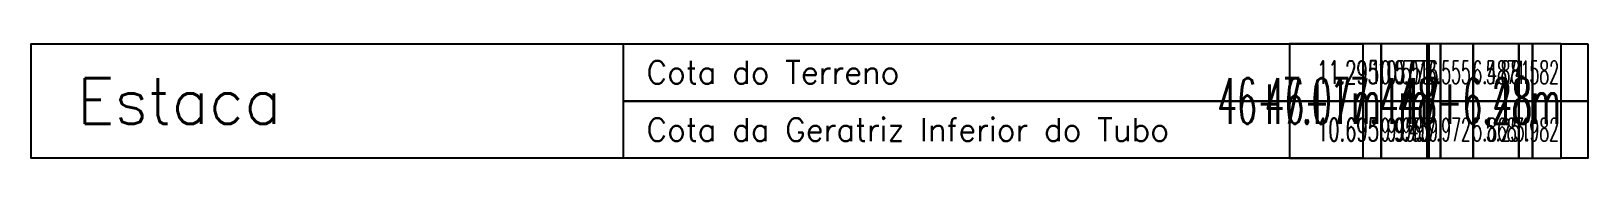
# Model space of a CAD drawing. Extents: x -289 to 361868, y -200 to 7352041.
# Drawn here: x -289 to 50, y -50 to -25 of the extents above; entities that cross this region are included whole.
import ezdxf
from ezdxf.enums import TextEntityAlignment as Align

# ---------------------------------------------------------------- set-up
doc = ezdxf.new("R2010")
doc.units = 0
doc.layers.add('PS_PERFIL_COTA_LIN', color=7, linetype='Continuous')
doc.layers.add('PS_PERFIL_COTA_TXT', color=5, linetype='Continuous')
doc.styles.add('ROMANS', font='ROMANS.shx', dxfattribs={"height": 2})

msp = doc.modelspace()

# ---------------------------------------------------------------- texts
at = {"layer": 'PS_PERFIL_COTA_TXT', "style": 'ROMANS'}
for s, height, p in [('Cota do Terreno', 5, (-155, -31.25)), ('Cota do Terreno', 5, (-155, -31.25)), ('Estaca', 10, (-279, -37.5)), ('Cota da Geratriz Inferior do Tubo', 5, (-155, -43.75)), ('Cota da Geratriz Inferior do Tubo', 5, (-155, -43.75))]:
    msp.add_text(s, height=height, dxfattribs=at).set_placement(p, align=Align.MIDDLE_LEFT)
for s, height, width, p in [('11.295', 5, 0.571429, (4.5, -31.25)), ('11.295', 5, 0.571429, (4.5, -31.25)), ('10.577', 5, 0.5, (14.5, -31.25)), ('10.577', 5, 0.5, (14.5, -31.25)), ('10.553', 5, 0.5, (15.84, -31.25)), ('10.553', 5, 0.5, (15.84, -31.25)), ('10.016', 5, 0.5, (17.43, -31.25)), ('10.016', 5, 0.5, (17.43, -31.25)), ('8.555', 5, 0.5, (24.5, -31.25)), ('8.555', 5, 0.5, (24.5, -31.25)), ('6.487', 5, 0.5, (34.5, -31.25)), ('6.487', 5, 0.5, (34.5, -31.25)), ('5.881', 5, 0.5, (37.43, -31.25)), ('5.881', 5, 0.5, (37.43, -31.25)), ('4.582', 5, 0.5, (43.72, -31.25)), ('4.582', 5, 0.5, (43.72, -31.25)), ('46+7.07m', 10, 0.5, (4.9, -37.5)), ('46+17.4m', 10, 0.5, (15.24, -37.5)), ('48+6.28m', 10, 0.5, (44.12, -37.5)), ('47', 10, 0.5, (17.83, -37.5)), ('48', 10, 0.5, (37.83, -37.5)), ('10.695', 5, 0.571429, (4.5, -43.75)), ('10.695', 5, 0.571429, (4.5, -43.75)), ('9.959', 5, 0.5, (14.5, -43.75)), ('9.959', 5, 0.5, (14.5, -43.75)), ('9.953', 5, 0.5, (15.84, -43.75)), ('9.953', 5, 0.5, (15.84, -43.75)), ('9.459', 5, 0.5, (17.43, -43.75)), ('9.459', 5, 0.5, (17.43, -43.75)), ('7.972', 5, 0.5, (24.5, -43.75)), ('7.972', 5, 0.5, (24.5, -43.75)), ('5.868', 5, 0.5, (34.5, -43.75)), ('5.868', 5, 0.5, (34.5, -43.75)), ('5.251', 5, 0.5, (37.43, -43.75)), ('5.251', 5, 0.5, (37.43, -43.75)), ('3.982', 5, 0.5, (43.72, -43.75)), ('3.982', 5, 0.5, (43.72, -43.75))]:
    msp.add_text(s, height=height, dxfattribs=dict(at, width=width)).set_placement(p, align=Align.MIDDLE_RIGHT)

# ---------------------------------------------------------------- linework, layer by layer
at = {"layer": 'PS_PERFIL_COTA_LIN', "linetype": 'Continuous'}
for points in [[(1, -25), (1, -50), (-289, -50), (-289, -25)], [(-15, -25), (-15, -37.5), (-160, -37.5), (-160, -25)], [(-15, -25), (-15, -37.5), (-160, -37.5), (-160, -25)], [(-15, -25), (-15, -37.5), (5, -37.5), (5, -25)], [(-15, -25), (-15, -37.5), (5, -37.5), (5, -25)], [(1, -25), (1, -50), (5, -50), (5, -25)], [(5, -25), (5, -50), (15, -50), (15, -25)], [(5, -25), (5, -37.5), (15, -37.5), (15, -25)], [(5, -25), (5, -37.5), (15, -37.5), (15, -25)], [(15, -25), (15, -50), (15.34, -50), (15.34, -25)], [(15, -25), (15, -37.5), (15.34, -37.5), (15.34, -25)], [(15, -25), (15, -37.5), (15.34, -37.5), (15.34, -25)], [(15.34, -25), (15.34, -50), (17.93, -50), (17.93, -25)], [(15.34, -25), (15.34, -37.5), (17.93, -37.5), (17.93, -25)], [(15.34, -25), (15.34, -37.5), (17.93, -37.5), (17.93, -25)], [(17.93, -25), (17.93, -50), (25, -50), (25, -25)], [(17.93, -25), (17.93, -37.5), (25, -37.5), (25, -25)], [(17.93, -25), (17.93, -37.5), (25, -37.5), (25, -25)], [(25, -25), (25, -50), (35, -50), (35, -25)], [(25, -25), (25, -37.5), (35, -37.5), (35, -25)], [(25, -25), (25, -37.5), (35, -37.5), (35, -25)], [(35, -25), (35, -50), (37.93, -50), (37.93, -25)], [(35, -25), (35, -37.5), (37.93, -37.5), (37.93, -25)], [(35, -25), (35, -37.5), (37.93, -37.5), (37.93, -25)], [(37.93, -25), (37.93, -50), (44.22, -50), (44.22, -25)], [(37.93, -25), (37.93, -37.5), (44.22, -37.5), (44.22, -25)], [(37.93, -25), (37.93, -37.5), (44.22, -37.5), (44.22, -25)], [(50, -25), (50, -50), (44.22, -50), (44.22, -25)], [(50, -25), (50, -37.5), (44.22, -37.5), (44.22, -25)], [(50, -25), (50, -37.5), (44.22, -37.5), (44.22, -25)], [(-15, -37.5), (-15, -50), (-160, -50), (-160, -37.5)], [(-15, -37.5), (-15, -50), (-160, -50), (-160, -37.5)], [(-15, -37.5), (-15, -50), (5, -50), (5, -37.5)], [(-15, -37.5), (-15, -50), (5, -50), (5, -37.5)], [(5, -37.5), (5, -50), (15, -50), (15, -37.5)], [(5, -37.5), (5, -50), (15, -50), (15, -37.5)], [(15, -37.5), (15, -50), (15.34, -50), (15.34, -37.5)], [(15, -37.5), (15, -50), (15.34, -50), (15.34, -37.5)], [(15.34, -37.5), (15.34, -50), (17.93, -50), (17.93, -37.5)], [(15.34, -37.5), (15.34, -50), (17.93, -50), (17.93, -37.5)], [(17.93, -37.5), (17.93, -50), (25, -50), (25, -37.5)], [(17.93, -37.5), (17.93, -50), (25, -50), (25, -37.5)], [(25, -37.5), (25, -50), (35, -50), (35, -37.5)], [(25, -37.5), (25, -50), (35, -50), (35, -37.5)], [(35, -37.5), (35, -50), (37.93, -50), (37.93, -37.5)], [(35, -37.5), (35, -50), (37.93, -50), (37.93, -37.5)], [(37.93, -37.5), (37.93, -50), (44.22, -50), (44.22, -37.5)], [(37.93, -37.5), (37.93, -50), (44.22, -50), (44.22, -37.5)], [(50, -37.5), (50, -50), (44.22, -50), (44.22, -37.5)], [(50, -37.5), (50, -50), (44.22, -50), (44.22, -37.5)]]:
    msp.add_lwpolyline(points, close=True, dxfattribs=at)

msp.set_redraw_order([(e.dxf.handle, doc.entitydb.next_handle()) for e in msp.query("TEXT MTEXT ATTDEF DIMENSION ARC_DIMENSION")])  # texts and dimensions are drawn at this point

doc.saveas('drawing.dxf')
